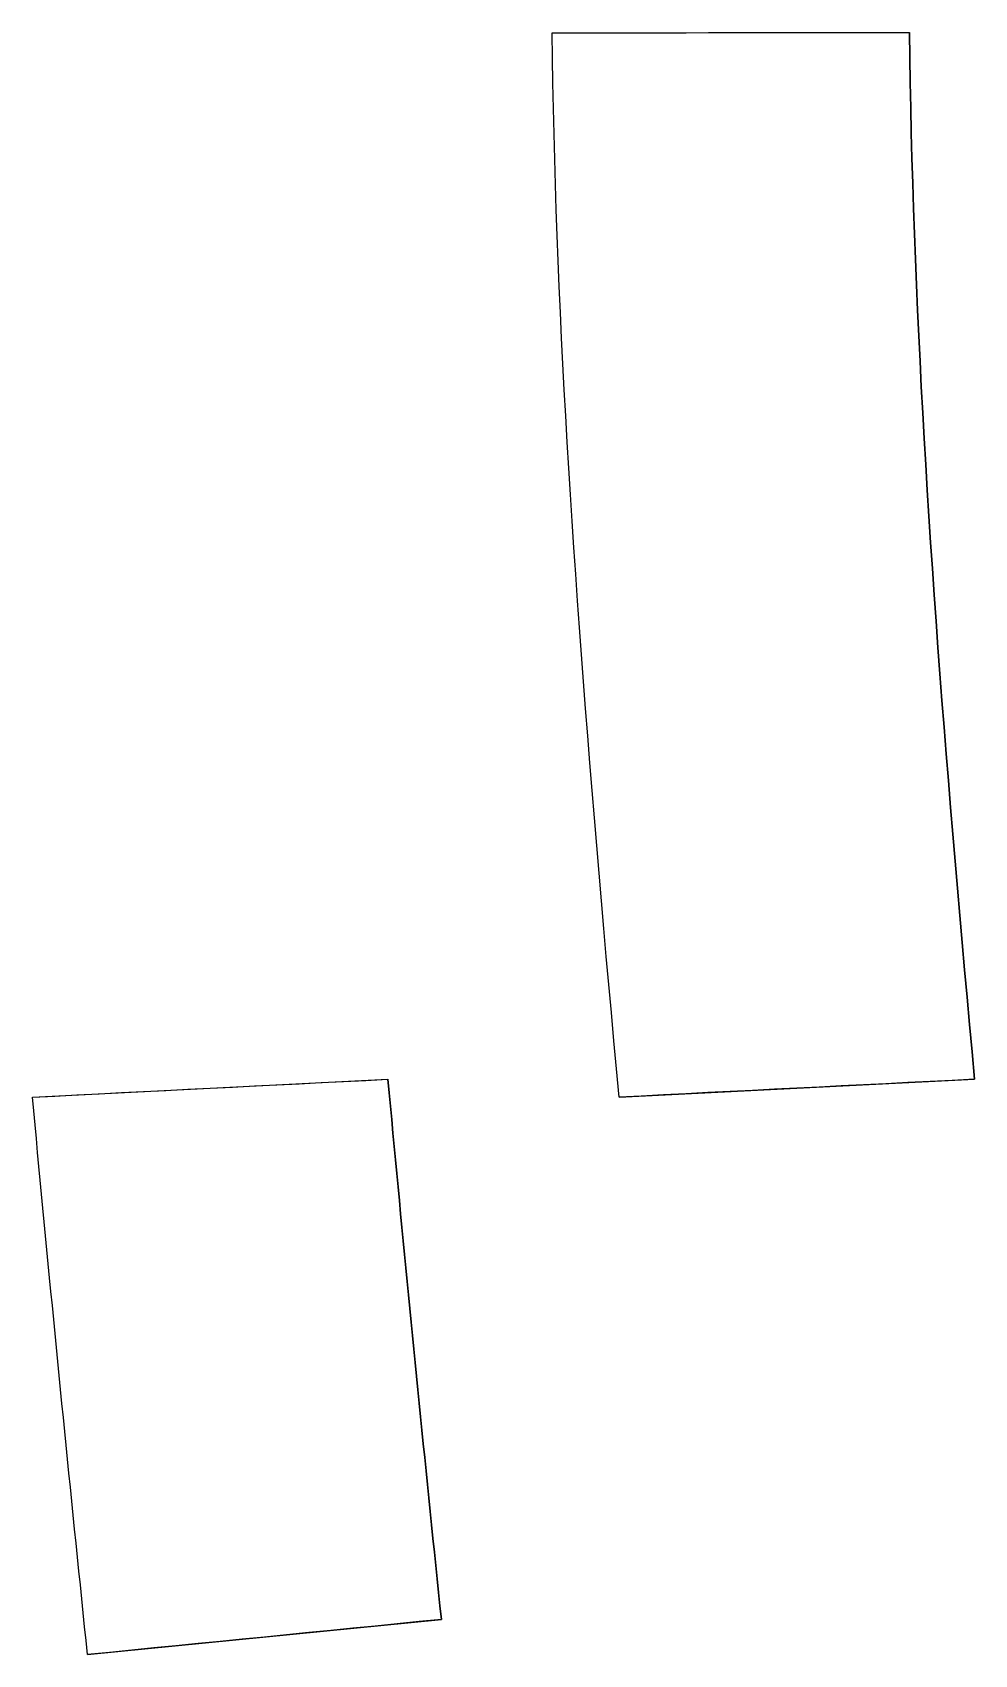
# Model space of a CAD drawing. Header units: metres. Extents: x 0 to 50.3, y -0.6 to 11.6.
# Drawn here: x 8.34 to 11.52, y 0 to 5.48 of the extents above; entities that cross this region are included whole.
import ezdxf

# ---------------------------------------------------------------- set-up
doc = ezdxf.new("R2010")
doc.units = ezdxf.units.M
for name, color, linetype in [('CLAMP', 1, 'Continuous'), ('CONTORNO', 7, 'Continuous'), ('KEDER', 5, 'Continuous'), ('LINHA', 8, 'Continuous')]:
    doc.layers.add(name, color=color, linetype=linetype)

msp = doc.modelspace()

# ---------------------------------------------------------------- linework, layer by layer
at = {"layer": 'CLAMP'}
msp.add_lwpolyline([(10.0959, 5.4795), (11.3023, 5.4807)], dxfattribs=at)
at = {"layer": 'CONTORNO'}
for points in [[(10.3219, 1.8834), (10.3131, 1.9788), (10.3044, 2.0741), (10.2958, 2.1691), (10.2872, 2.264), (10.2788, 2.3584), (10.2705, 2.4528), (10.2623, 2.5467), (10.2542, 2.6406), (10.2463, 2.7339), (10.2385, 2.8271), (10.2309, 2.9198), (10.2233, 3.0125), (10.216, 3.1045), (10.2088, 3.1965), (10.2018, 3.2879), (10.1949, 3.3793), (10.1883, 3.47), (10.1817, 3.5606), (10.1755, 3.6507), (10.1693, 3.7407), (10.1634, 3.83), (10.1576, 3.9194), (10.1522, 4.0081), (10.1469, 4.0968), (10.1419, 4.1849), (10.137, 4.273), (10.1325, 4.3605), (10.128, 4.448), (10.124, 4.535), (10.1201, 4.622), (10.1166, 4.7085), (10.1131, 4.7949), (10.1101, 4.881), (10.1072, 4.967), (10.1047, 5.0527), (10.1024, 5.1384), (10.1004, 5.2238), (10.0986, 5.3091), (10.0972, 5.3943), (10.0959, 5.4795), (10.1713, 5.4795), (10.2467, 5.4796), (10.3221, 5.4797), (10.3975, 5.4798), (10.4729, 5.4798), (10.5483, 5.4799), (10.6237, 5.48), (10.6991, 5.4801), (10.7745, 5.4802), (10.8499, 5.4802), (10.9253, 5.4803), (11.0007, 5.4804), (11.0761, 5.4805), (11.1515, 5.4806), (11.2269, 5.4806), (11.3023, 5.4807), (11.3035, 5.396), (11.3049, 5.3112), (11.3066, 5.2263), (11.3085, 5.1413), (11.3108, 5.0561), (11.3132, 4.9709), (11.3161, 4.8855), (11.319, 4.8), (11.3224, 4.7143), (11.3258, 4.6285), (11.3296, 4.5423), (11.3335, 4.4561), (11.3379, 4.3696), (11.3422, 4.283), (11.347, 4.196), (11.3519, 4.1089), (11.3571, 4.0214), (11.3623, 3.9339), (11.368, 3.8459), (11.3736, 3.7579), (11.3797, 3.6694), (11.3857, 3.5809), (11.3921, 3.4919), (11.3986, 3.4029), (11.4053, 3.3133), (11.4121, 3.2238), (11.4191, 3.1337), (11.4262, 3.0436), (11.4336, 2.9531), (11.441, 2.8625), (11.4486, 2.7715), (11.4563, 2.6804), (11.4641, 2.589), (11.4721, 2.4974), (11.4802, 2.4056), (11.4883, 2.3136), (11.4966, 2.2213), (11.505, 2.129), (11.5135, 2.0364), (11.522, 1.9437), (11.447, 1.9399), (11.372, 1.9362), (11.297, 1.9324), (11.222, 1.9286), (11.147, 1.9249), (11.072, 1.9211), (10.997, 1.9173), (10.922, 1.9135), (10.847, 1.9098), (10.772, 1.906), (10.697, 1.9022), (10.6219, 1.8985), (10.5469, 1.8947), (10.4719, 1.8909), (10.3969, 1.8872)], [(8.5274, 0), (8.5225, 0.047), (8.5177, 0.094), (8.5128, 0.141), (8.5079, 0.1881), (8.5031, 0.2352), (8.4983, 0.2823), (8.4934, 0.3294), (8.4886, 0.3765), (8.4838, 0.4237), (8.479, 0.4709), (8.4742, 0.5181), (8.4695, 0.5653), (8.4647, 0.6125), (8.46, 0.6598), (8.4552, 0.707), (8.4505, 0.7542), (8.4458, 0.8015), (8.4411, 0.8487), (8.4364, 0.8959), (8.4317, 0.9432), (8.4271, 0.9904), (8.4224, 1.0376), (8.4178, 1.0848), (8.4132, 1.132), (8.4086, 1.1791), (8.404, 1.2263), (8.3994, 1.2734), (8.3948, 1.3205), (8.3903, 1.3676), (8.3858, 1.4146), (8.3813, 1.4617), (8.3768, 1.5087), (8.3723, 1.5557), (8.3678, 1.6026), (8.3634, 1.6495), (8.359, 1.6964), (8.3546, 1.7432), (8.3502, 1.7899), (8.3458, 1.8367), (8.3415, 1.8834), (8.4165, 1.8872), (8.4915, 1.8909), (8.5665, 1.8947), (8.6415, 1.8985), (8.7165, 1.9022), (8.7915, 1.906), (8.8665, 1.9098), (8.9415, 1.9135), (9.0165, 1.9173), (9.0915, 1.9211), (9.1665, 1.9249), (9.2415, 1.9286), (9.3165, 1.9324), (9.3915, 1.9362), (9.4665, 1.9399), (9.5415, 1.9437), (9.5458, 1.8983), (9.55, 1.853), (9.5542, 1.8076), (9.5585, 1.7622), (9.5628, 1.7167), (9.5671, 1.6712), (9.5714, 1.6257), (9.5758, 1.5801), (9.5801, 1.5345), (9.5845, 1.4889), (9.5889, 1.4433), (9.5933, 1.3977), (9.5977, 1.352), (9.6022, 1.3064), (9.6066, 1.2607), (9.6111, 1.215), (9.6156, 1.1693), (9.6201, 1.1236), (9.6245, 1.0778), (9.6291, 1.0321), (9.6336, 0.9864), (9.6381, 0.9406), (9.6427, 0.8949), (9.6473, 0.8492), (9.6519, 0.8034), (9.6564, 0.7577), (9.661, 0.7119), (9.6656, 0.6662), (9.6703, 0.6205), (9.6749, 0.5748), (9.6796, 0.5291), (9.6842, 0.4834), (9.6889, 0.4378), (9.6936, 0.3921), (9.6983, 0.3465), (9.703, 0.3009), (9.7077, 0.2553), (9.7125, 0.2098), (9.7172, 0.1642), (9.7219, 0.1187), (9.6473, 0.1113), (9.5726, 0.1038), (9.498, 0.0964), (9.4233, 0.089), (9.3486, 0.0816), (9.274, 0.0742), (9.1993, 0.0668), (9.1247, 0.0593), (9.05, 0.0519), (8.9754, 0.0445), (8.9007, 0.0371), (8.826, 0.0297), (8.7514, 0.0223), (8.6767, 0.0148), (8.6021, 0.0074)]]:
    msp.add_lwpolyline(points, close=True, dxfattribs=at)
at = {"layer": 'KEDER'}
for points in [[(11.522, 1.9437), (11.5135, 2.0364), (11.505, 2.129), (11.4966, 2.2213), (11.4883, 2.3136), (11.4802, 2.4056), (11.4721, 2.4974), (11.4641, 2.589), (11.4563, 2.6804), (11.4486, 2.7715), (11.441, 2.8625), (11.4336, 2.9531), (11.4262, 3.0436), (11.4191, 3.1337), (11.4121, 3.2238), (11.4053, 3.3133), (11.3986, 3.4029), (11.3921, 3.4919), (11.3857, 3.5809), (11.3797, 3.6694), (11.3736, 3.7579), (11.368, 3.8459), (11.3623, 3.9339), (11.3571, 4.0214), (11.3519, 4.1089), (11.347, 4.196), (11.3422, 4.283), (11.3379, 4.3696), (11.3335, 4.4561), (11.3296, 4.5423), (11.3258, 4.6285), (11.3224, 4.7143), (11.319, 4.8), (11.3161, 4.8855), (11.3132, 4.9709), (11.3108, 5.0561), (11.3085, 5.1413), (11.3066, 5.2263), (11.3049, 5.3112), (11.3035, 5.396), (11.3023, 5.4807)], [(10.3219, 1.8834), (10.3131, 1.9788), (10.3044, 2.0741), (10.2958, 2.1691), (10.2872, 2.264), (10.2788, 2.3584), (10.2705, 2.4528), (10.2623, 2.5467), (10.2542, 2.6406), (10.2463, 2.7339), (10.2385, 2.8271), (10.2309, 2.9198), (10.2233, 3.0125), (10.216, 3.1045), (10.2088, 3.1965), (10.2018, 3.2879), (10.1949, 3.3793), (10.1883, 3.47), (10.1817, 3.5606), (10.1755, 3.6507), (10.1693, 3.7407), (10.1634, 3.83), (10.1576, 3.9194), (10.1522, 4.0081), (10.1469, 4.0968), (10.1419, 4.1849), (10.137, 4.273), (10.1325, 4.3605), (10.128, 4.448), (10.124, 4.535), (10.1201, 4.622), (10.1166, 4.7085), (10.1131, 4.7949), (10.1101, 4.881), (10.1072, 4.967), (10.1047, 5.0527), (10.1024, 5.1384), (10.1004, 5.2238), (10.0986, 5.3091), (10.0972, 5.3943), (10.0959, 5.4795)], [(9.7219, 0.1187), (9.7172, 0.1642), (9.7125, 0.2098), (9.7077, 0.2553), (9.703, 0.3009), (9.6983, 0.3465), (9.6936, 0.3921), (9.6889, 0.4378), (9.6842, 0.4834), (9.6796, 0.5291), (9.6749, 0.5748), (9.6703, 0.6205), (9.6656, 0.6662), (9.661, 0.7119), (9.6564, 0.7577), (9.6519, 0.8034), (9.6473, 0.8492), (9.6427, 0.8949), (9.6381, 0.9406), (9.6336, 0.9864), (9.6291, 1.0321), (9.6245, 1.0778), (9.6201, 1.1236), (9.6156, 1.1693), (9.6111, 1.215), (9.6066, 1.2607), (9.6022, 1.3064), (9.5977, 1.352), (9.5933, 1.3977), (9.5889, 1.4433), (9.5845, 1.4889), (9.5801, 1.5345), (9.5758, 1.5801), (9.5714, 1.6257), (9.5671, 1.6712), (9.5628, 1.7167), (9.5585, 1.7622), (9.5542, 1.8076), (9.55, 1.853), (9.5458, 1.8983), (9.5415, 1.9437)], [(8.5274, 0), (8.5225, 0.047), (8.5177, 0.094), (8.5128, 0.141), (8.5079, 0.1881), (8.5031, 0.2352), (8.4983, 0.2823), (8.4934, 0.3294), (8.4886, 0.3765), (8.4838, 0.4237), (8.479, 0.4709), (8.4742, 0.5181), (8.4695, 0.5653), (8.4647, 0.6125), (8.46, 0.6598), (8.4552, 0.707), (8.4505, 0.7542), (8.4458, 0.8015), (8.4411, 0.8487), (8.4364, 0.8959), (8.4317, 0.9432), (8.4271, 0.9904), (8.4224, 1.0376), (8.4178, 1.0848), (8.4132, 1.132), (8.4086, 1.1791), (8.404, 1.2263), (8.3994, 1.2734), (8.3948, 1.3205), (8.3903, 1.3676), (8.3858, 1.4146), (8.3813, 1.4617), (8.3768, 1.5087), (8.3723, 1.5557), (8.3678, 1.6026), (8.3634, 1.6495), (8.359, 1.6964), (8.3546, 1.7432), (8.3502, 1.7899), (8.3458, 1.8367), (8.3415, 1.8834)], [(8.5274, 0), (9.7219, 0.1187)]]:
    msp.add_lwpolyline(points, dxfattribs=at)
at = {"layer": 'LINHA'}
for points in [[(8.3415, 1.8834), (9.5415, 1.9437)], [(10.3219, 1.8834), (11.522, 1.9437)]]:
    msp.add_lwpolyline(points, dxfattribs=at)

doc.saveas('drawing.dxf')
